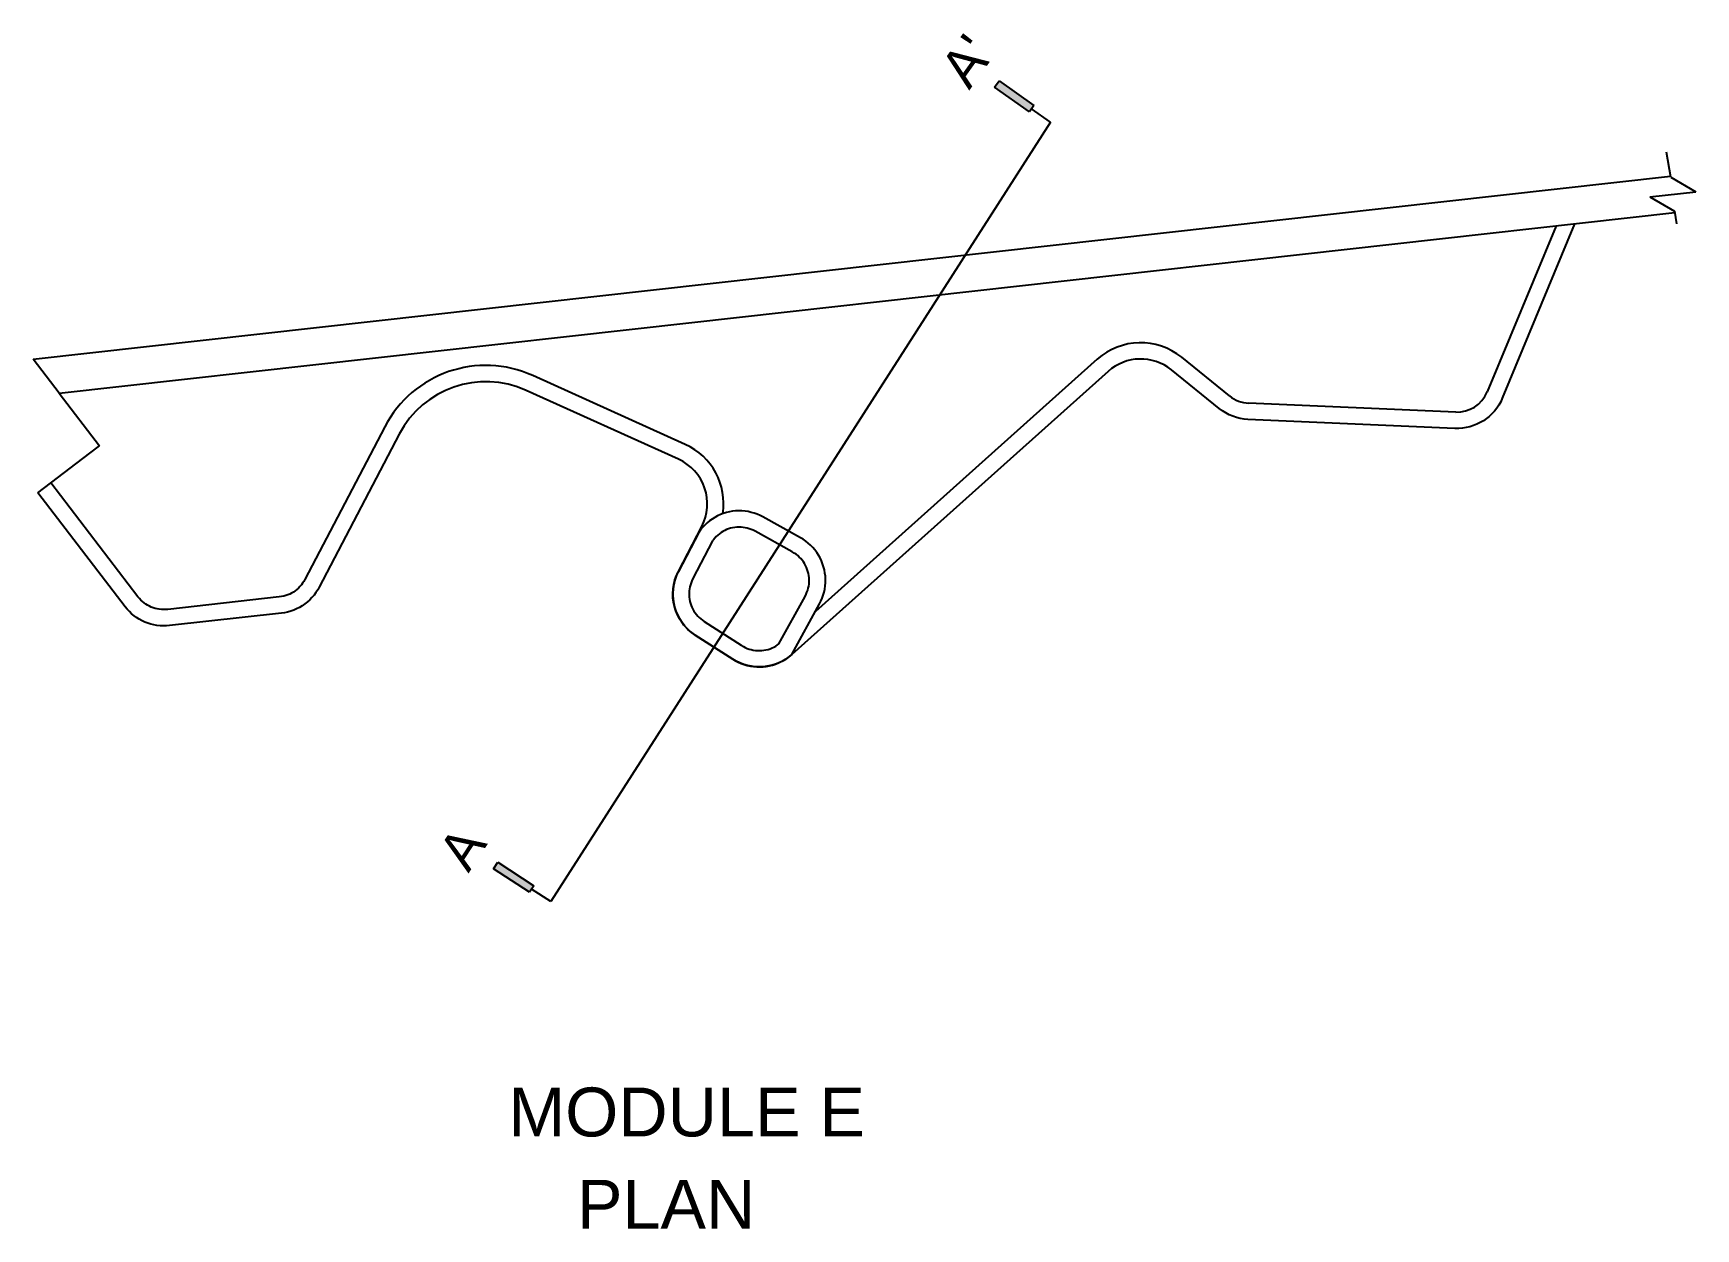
# Model space of a CAD drawing. Header units: inches. Extents: x 438 to 4290, y 203 to 1969.
# Drawn here: x 2297.5 to 2705.5, y 1286.8 to 1580.1 of the extents above; entities that cross this region are included whole.
import ezdxf

# ---------------------------------------------------------------- set-up
doc = ezdxf.new("R2010")
doc.units = ezdxf.units.IN
doc.layers.add('column', color=132, linetype='Continuous', lineweight=30)
doc.layers.add('element', color=20, linetype='Continuous')
doc.styles.get("Standard").update_dxf_attribs({"font": 'arial.ttf'})

msp = doc.modelspace()

# ---------------------------------------------------------------- texts
for s, height, rotation, p in [("A'", 9.402812, 54.415591, (2527.18094, 1566.0105)), ('A', 9.40281, 56.895759, (2404.31218, 1373.92249))]:
    msp.add_text(s, height=height, rotation=rotation).set_placement(p)
for s, p in [('MODULE E', (2414.09075, 1309.43749)), ('PLAN', (2430.93003, 1286.79083))]:
    msp.add_text(s, height=12).set_placement(p)

# ---------------------------------------------------------------- blocks, each defined once
blk = doc.blocks.new('EFWEF')
at = {"layer": 'element'}
for points in [[(128.81, -3273.04), (128.87, -3272.26), (128.88, -3271.47), (128.84, -3270.69), (128.75, -3269.91), (128.6, -3269.14), (128.41, -3268.38), (128.17, -3267.64), (127.88, -3266.91), (127.54, -3266.2), (127.16, -3265.52), (126.73, -3264.86), (126.27, -3264.23), (125.76, -3263.64), (125.21, -3263.07), (124.63, -3262.55), (124.01, -3262.06), (123.37, -3261.62), (122.7, -3261.22), (113.52, -3256.13), (112.83, -3255.78), (112.12, -3255.47), (111.4, -3255.21), (110.65, -3255), (109.9, -3254.83), (109.13, -3254.72), (108.36, -3254.65), (107.59, -3254.63), (106.82, -3254.66), (106.05, -3254.75), (105.29, -3254.88), (104.54, -3255.06), (103.8, -3255.29), (103.07, -3255.56), (102.37, -3255.88), (101.69, -3256.25), (101.03, -3256.66), (100.4, -3257.11), (99.81, -3257.6), (99.24, -3258.13), (98.71, -3258.69), (98.22, -3259.29), (97.77, -3259.91), (92.77, -3269.48), (92.43, -3270.17), (92.14, -3270.89), (91.9, -3271.62), (91.7, -3272.37), (91.56, -3273.13), (91.46, -3273.9), (91.41, -3274.67), (91.41, -3275.44), (91.46, -3276.21), (91.56, -3276.98), (91.71, -3277.74), (91.91, -3278.49), (92.16, -3279.22), (92.45, -3279.94), (92.79, -3280.63), (93.17, -3281.3), (93.6, -3281.95), (94.06, -3282.57), (94.57, -3283.15), (95.11, -3283.7), (95.68, -3284.22), (96.29, -3284.7), (96.93, -3285.14), (106.12, -3291.03), (106.79, -3291.43), (107.48, -3291.78), (108.2, -3292.09), (108.93, -3292.35), (109.68, -3292.57), (110.45, -3292.73), (111.22, -3292.84), (111.99, -3292.91), (112.77, -3292.92), (113.55, -3292.89), (114.33, -3292.8), (115.1, -3292.66), (115.85, -3292.47), (116.6, -3292.24), (117.32, -3291.95), (118.03, -3291.62), (118.71, -3291.25), (119.37, -3290.83), (120, -3290.37), (120.6, -3289.87), (127.4, -3277.49), (127.75, -3276.8), (128.06, -3276.08), (128.32, -3275.34), (128.53, -3274.58), (128.7, -3273.82)], [(124.83, -3272.6), (124.87, -3272.08), (124.88, -3271.55), (124.85, -3271.03), (124.79, -3270.51), (124.69, -3270), (124.57, -3269.49), (124.41, -3269), (124.21, -3268.51), (123.99, -3268.04), (123.73, -3267.58), (123.45, -3267.15), (123.14, -3266.73), (122.8, -3266.33), (122.43, -3265.96), (122.05, -3265.61), (121.64, -3265.28), (121.21, -3264.98), (120.7, -3264.68), (111.64, -3259.66), (111.12, -3259.4), (110.65, -3259.19), (110.17, -3259.02), (109.67, -3258.88), (109.17, -3258.77), (108.66, -3258.69), (108.14, -3258.65), (107.63, -3258.63), (107.11, -3258.66), (106.6, -3258.71), (106.09, -3258.8), (105.59, -3258.92), (105.1, -3259.07), (104.62, -3259.25), (104.15, -3259.47), (103.7, -3259.71), (103.26, -3259.98), (102.84, -3260.28), (102.44, -3260.61), (102.07, -3260.96), (101.71, -3261.34), (101.38, -3261.74), (101.18, -3262.02), (96.34, -3271.27), (96.09, -3271.79), (95.9, -3272.27), (95.74, -3272.76), (95.61, -3273.26), (95.51, -3273.77), (95.44, -3274.28), (95.41, -3274.79), (95.41, -3275.31), (95.45, -3275.82), (95.51, -3276.33), (95.61, -3276.84), (95.74, -3277.33), (95.91, -3277.82), (96.1, -3278.3), (96.33, -3278.76), (96.58, -3279.21), (96.87, -3279.64), (97.18, -3280.05), (97.51, -3280.44), (97.88, -3280.81), (98.26, -3281.16), (98.66, -3281.47), (99.14, -3281.8), (108.22, -3287.62), (108.73, -3287.92), (109.19, -3288.16), (109.67, -3288.37), (110.16, -3288.54), (110.66, -3288.68), (111.16, -3288.79), (111.68, -3288.87), (112.2, -3288.91), (112.71, -3288.92), (113.23, -3288.9), (113.75, -3288.84), (114.26, -3288.75), (114.77, -3288.62), (115.26, -3288.46), (115.75, -3288.28), (116.22, -3288.06), (116.67, -3287.81), (117.11, -3287.53), (117.46, -3287.27), (123.86, -3275.62), (124.13, -3275.1), (124.33, -3274.62), (124.51, -3274.13), (124.65, -3273.62), (124.76, -3273.11)]]:
    blk.add_lwpolyline(points, close=True, dxfattribs=at)

# ---------------------------------------------------------------- hatches: boundary and pattern name
at = {"layer": 'column', "true_color": 0x939598}
h = msp.add_hatch(color=252, dxfattribs=at)
h.dxf.hatch_style = 1
h.paths.add_polyline_path([(2534.51739, 1568.46461), (2543.06997, 1562.34508), (2541.95786, 1560.7908), (2533.40528, 1566.91033)])
h = msp.add_hatch(color=252, dxfattribs=at)
h.dxf.hatch_style = 1
h.paths.add_polyline_path([(2411.53556, 1376.69178), (2420.34494, 1370.94808), (2419.30113, 1369.34713), (2410.49175, 1375.09082)])

# ---------------------------------------------------------------- linework, layer by layer
for p, q in [((2533.40528, 1566.91033), (2534.51739, 1568.46461)), ((2541.95786, 1560.7908), (2533.40528, 1566.91033)), ((2534.51739, 1568.46461), (2543.06997, 1562.34508)), ((2543.06997, 1562.34508), (2541.95786, 1560.7908)), ((2547.12118, 1558.27136), (2542.51392, 1561.56794)), ((2547.12118, 1558.27136), (2424.56865, 1367.05348)), ((2699.33388, 1544.79612), (2698.33538, 1550.91217)), ((2297.52312, 1500.10912), (2699.28959, 1545.06739)), ((2699.33388, 1544.79612), (2705.47431, 1541.23075)), ((2694.21395, 1539.97069), (2705.47431, 1541.23075)), ((2694.21395, 1539.97069), (2700.26716, 1536.45597)), ((2459.1097, 1509.13473), (2700.32093, 1536.12663)), ((2700.26716, 1536.45597), (2700.77469, 1533.3472)), ((2671.18445, 1532.86621), (2654.30206, 1492.09191)), ((2303.91091, 1491.76775), (2459.1097, 1509.13473)), ((2303.91091, 1491.76775), (2297.52312, 1500.10912)), ((2558.61342, 1500.1046), (2489.45461, 1438.25294)), ((2591.07329, 1491.13283), (2579.33935, 1500.62026)), ((2457.52192, 1479.21788), (2420.11817, 1496.12646)), ((2303.91091, 1491.76775), (2313.76199, 1478.9039)), ((2646.56427, 1487.15981), (2595.75689, 1489.36126)), ((2298.67713, 1467.35197), (2311.38017, 1477.07991)), ((2311.38017, 1477.07991), (2313.76199, 1478.9039)), ((2410.49175, 1375.09082), (2411.53556, 1376.69178)), ((2419.30113, 1369.34713), (2410.49175, 1375.09082)), ((2411.53556, 1376.69178), (2420.34494, 1370.94808)), ((2420.34494, 1370.94808), (2419.30113, 1369.34713)), ((2424.56865, 1367.05348), (2419.82304, 1370.14761))]:
    msp.add_line(p, q)
for points in [[(2675.72409, 1533.3742), (2657.9978, 1490.56171, -0.315247358), (2646.39112, 1483.16356), (2595.58374, 1485.36501, -0.160514719), (2588.55833, 1488.02236), (2576.82439, 1497.5098, 0.36775382), (2561.27994, 1497.12305), (2483.65055, 1427.69578, -0.336846354), (2469.17584, 1426.53733), (2459.98452, 1432.4281, -0.388514656), (2455.82362, 1448.08769), (2461.56721, 1459.08188, 0.430967693), (2455.87424, 1475.57301), (2418.47048, 1492.48158)], [(2420.11817, 1496.12646, 0.397655593), (2383.76694, 1483.57748), (2364.19415, 1446.11197), (2363.90574, 1445.60119), (2363.62038, 1445.16489), (2363.3072, 1444.74811), (2362.96753, 1444.35262), (2362.60282, 1443.9801), (2362.21461, 1443.63212), (2361.80456, 1443.31018), (2361.3744, 1443.01564), (2360.92597, 1442.74975), (2360.46117, 1442.51364), (2359.98197, 1442.30831), (2359.49041, 1442.13464), (2358.98859, 1441.99336), (2358.47862, 1441.88507), (2357.89813, 1441.80088), (2330.57099, 1438.74293), (2329.99434, 1438.69711), (2329.48027, 1438.6894), (2328.96677, 1438.71473), (2328.45595, 1438.77301), (2327.94994, 1438.86398), (2327.45081, 1438.98728), (2326.96064, 1439.14239), (2326.48145, 1439.32867), (2326.01521, 1439.54536), (2325.56386, 1439.79155), (2325.12926, 1440.06624), (2324.71321, 1440.36828), (2324.31742, 1440.69643), (2323.94354, 1441.04932), (2323.59309, 1441.42551), (2323.22681, 1441.87324), (2301.85289, 1469.78396)], [(2418.47048, 1492.48158, 0.397655593), (2387.31228, 1481.72531), (2367.7093, 1444.20201), (2367.3247, 1443.52088), (2366.89655, 1442.86626), (2366.42665, 1442.24092), (2365.91701, 1441.64752), (2365.3698, 1441.08859), (2364.78733, 1440.56649), (2364.17209, 1440.08345), (2363.52668, 1439.64152), (2362.85386, 1439.24258), (2362.15647, 1438.88832), (2361.43748, 1438.58024), (2360.69995, 1438.31966), (2359.94701, 1438.10769), (2359.18186, 1437.94522), (2358.40775, 1437.83294), (2330.95192, 1434.76059), (2330.18295, 1434.69949), (2329.41164, 1434.68792), (2328.64119, 1434.72593), (2327.87477, 1434.81337), (2327.11555, 1434.94986), (2326.36666, 1435.13486), (2325.63122, 1435.36758), (2324.91224, 1435.64708), (2324.21271, 1435.97219), (2323.53551, 1436.34158), (2322.88344, 1436.75371), (2322.2592, 1437.20689), (2321.66536, 1437.69924), (2321.10439, 1438.22872), (2320.57859, 1438.79315), (2320.09015, 1439.3902), (2298.67713, 1467.35197)]]:
    msp.add_lwpolyline(points, format="xyb")
for centre, radius, start, end in [((2569.27952, 1488.1784), 16, 51.0428534, 131.8076193), ((2596.1032, 1497.35376), 8, 231.0428534, 267.5189722), ((2646.91058, 1495.15231), 8, 267.5189722, 337.5082508), ((2450.93117, 1464.63838), 16, 351.3763541, 65.6743894)]:
    msp.add_arc(centre, radius, start, end)

# ---------------------------------------------------------------- block references
msp.add_blockref('EFWEF', (2363.05536, 4717.56432))

msp.set_redraw_order([(e.dxf.handle, doc.entitydb.next_handle()) for e in msp.query("TEXT MTEXT ATTDEF DIMENSION ARC_DIMENSION")])  # texts and dimensions are drawn at this point

doc.saveas('drawing.dxf')
